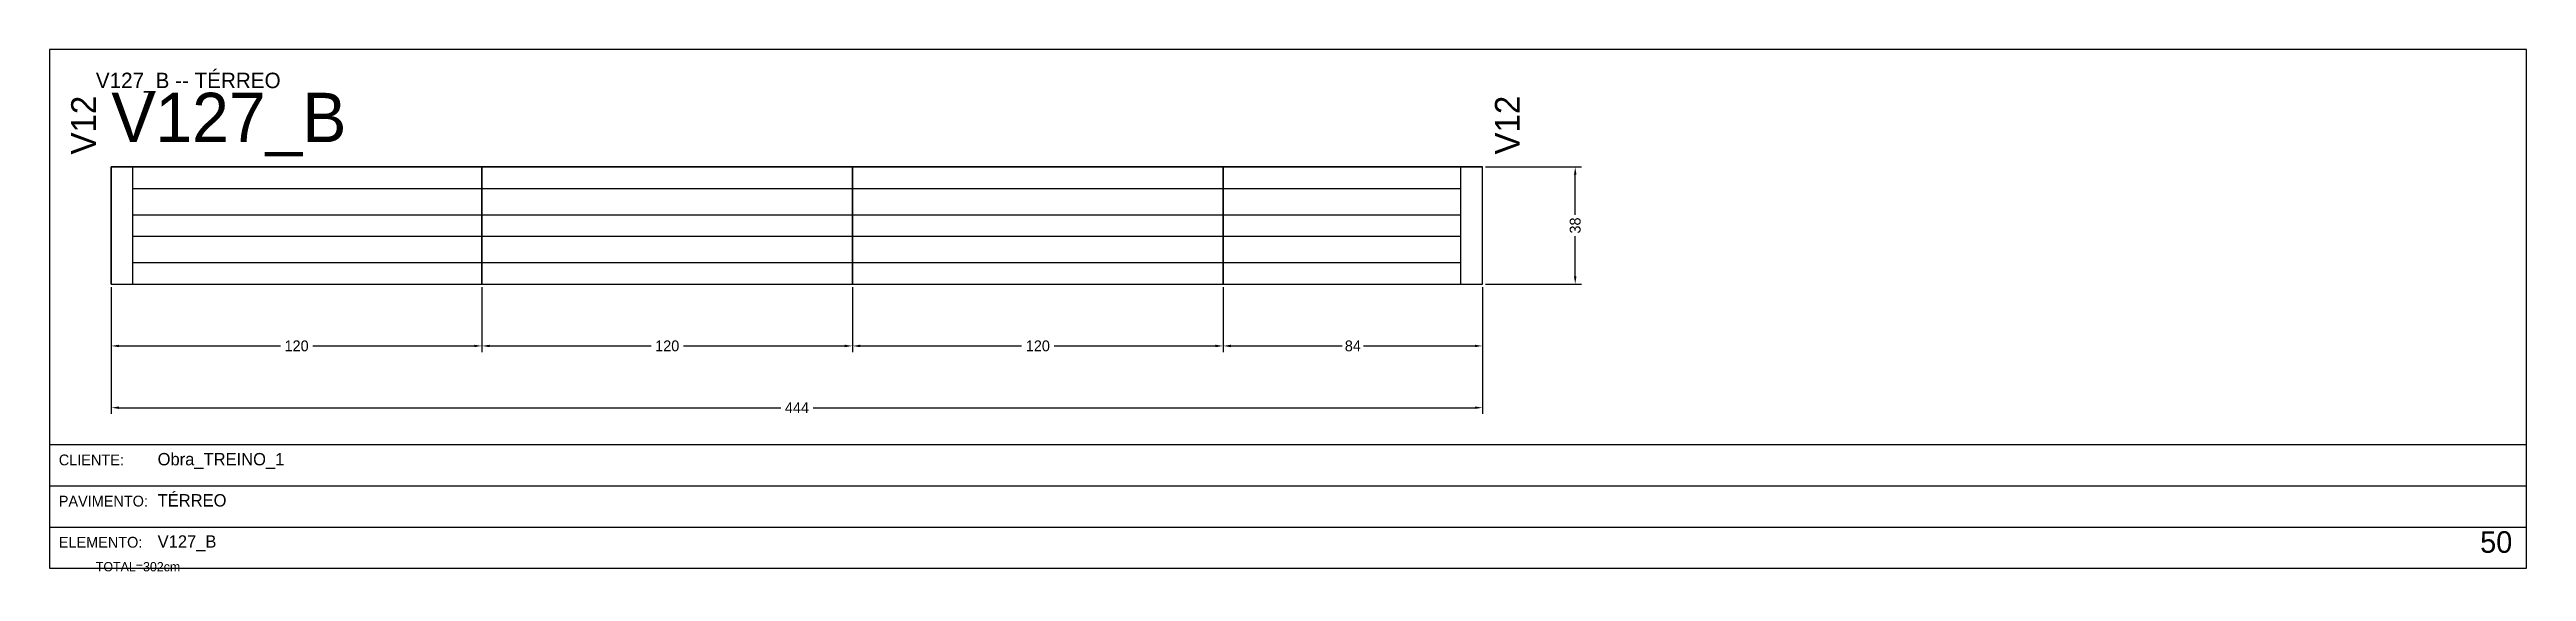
# Model space of a CAD drawing. Header units: metres. Extents: x 0 to 3268, y -4496 to 124.
# Drawn here: x 822 to 1624, y -3611 to -3442 of the extents above; entities that cross this region are included whole.
import ezdxf

# ---------------------------------------------------------------- set-up
doc = ezdxf.new("R2010")
doc.units = ezdxf.units.M
for name, color, linetype in [('5', 5, 'Continuous'), ('BORDA_CELULA', 9, 'Continuous'), ('CARIMBO', 9, 'Continuous'), ('COTA', 241, 'Continuous'), ('NOMENCLATURA', 7, 'Continuous'), ('Painéis', 200, 'Continuous'), ('SARR_2.2x7', 40, 'Continuous')]:
    doc.layers.add(name, color=color, linetype=linetype)
doc.dimstyles.new('COTA', dxfattribs={"dimtxt": 3.5, "dimasz": 2.5, "dimexe": 2, "dimexo": 1, "dimgap": 0.9, "dimtad": 1, "dimdec": 0, "dimrnd": 1, "dimcen": 2.5, "dimclrd": 4, "dimclre": 4, "dimclrt": 4, "dimazin": 3, "dimtfac": 1, "dimtmove": 0, "dimatfit": 3})

msp = doc.modelspace()

# ---------------------------------------------------------------- texts
at = {"layer": '5'}
for p in [(837, -3476), (1298, -3476)]:
    msp.add_text('V12', height=8, rotation=90, dxfattribs=at).set_placement(p)
at = {"layer": 'CARIMBO', "color": 9}
for s, p in [('CLIENTE:', (825, -3576.67)), ('PAVIMENTO:', (825, -3590)), ('ELEMENTO:', (825, -3603.33))]:
    msp.add_text(s, height=3.5, dxfattribs=at).set_placement(p)
at = {"layer": 'CARIMBO', "color": 2}
for s, p in [('Obra_TREINO_1', (857, -3576.67)), ('TÉRREO', (857, -3590)), ('V127_B', (857, -3603.33))]:
    msp.add_text(s, height=4, dxfattribs=at).set_placement(p)
at = {"layer": 'CARIMBO', "color": 3}
msp.add_text('50', height=7, dxfattribs=at).set_placement((1609, -3605))
at = {"layer": 'COTA'}
msp.add_text('TOTAL=302cm', height=3, dxfattribs=at).set_placement((837, -3611))
at = {"layer": 'NOMENCLATURA'}
for s, height, p in [('V127_B -- TÉRREO', 5, (837, -3454.5)), ('V127_B', 16, (842, -3472))]:
    msp.add_text(s, height=height, dxfattribs=at).set_placement(p)

# ---------------------------------------------------------------- blocks, each defined once
blk = doc.blocks.new('_CLOSEDFILLED')
at = {"color": 0, "linetype": 'BYBLOCK'}
blk.add_solid([(-1, 0.16), (0, 0), (-1, -0.16)], dxfattribs=at)
blk = doc.blocks.new('*D470')
at = {"color": 4}
for p, q in [((842, -3519), (842, -3540)), ((962, -3519), (962, -3540)), ((844.5, -3538), (896.75, -3538)), ((907.25, -3538), (959.5, -3538))]:
    blk.add_line(p, q, dxfattribs=at)
at = {"layer": 'Defpoints'}
for p in [(842, -3518), (962, -3518), (842, -3538)]:
    blk.add_point(p, dxfattribs=at)
at = {"layer": 'COTA', "color": 4, "xscale": 2.5, "yscale": 2.5, "rotation": 180}
blk.add_blockref('_CLOSEDFILLED', (842, -3538), dxfattribs=at)
at = {"layer": 'COTA', "color": 4, "xscale": 2.5, "yscale": 2.5}
blk.add_blockref('_CLOSEDFILLED', (962, -3538), dxfattribs=at)
at = {"layer": 'COTA', "color": 4, "insert": (902, -3538), "char_height": 3.5, "attachment_point": 5}
blk.add_mtext('120', dxfattribs=at)
blk = doc.blocks.new('*D471')
at = {"color": 4}
for p, q in [((962, -3519), (962, -3540)), ((1082, -3519), (1082, -3540)), ((964.5, -3538), (1016.75, -3538)), ((1027.25, -3538), (1079.5, -3538))]:
    blk.add_line(p, q, dxfattribs=at)
at = {"layer": 'Defpoints'}
for p in [(962, -3518), (1082, -3518), (962, -3538)]:
    blk.add_point(p, dxfattribs=at)
at = {"layer": 'COTA', "color": 4, "xscale": 2.5, "yscale": 2.5, "rotation": 180}
blk.add_blockref('_CLOSEDFILLED', (962, -3538), dxfattribs=at)
at = {"layer": 'COTA', "color": 4, "xscale": 2.5, "yscale": 2.5}
blk.add_blockref('_CLOSEDFILLED', (1082, -3538), dxfattribs=at)
at = {"layer": 'COTA', "color": 4, "insert": (1022, -3538), "char_height": 3.5, "attachment_point": 5}
blk.add_mtext('120', dxfattribs=at)
blk = doc.blocks.new('*D472')
at = {"color": 4}
for p, q in [((1082, -3519), (1082, -3540)), ((1202, -3519), (1202, -3540)), ((1084.5, -3538), (1136.75, -3538)), ((1147.25, -3538), (1199.5, -3538))]:
    blk.add_line(p, q, dxfattribs=at)
at = {"layer": 'Defpoints'}
for p in [(1082, -3518), (1202, -3518), (1082, -3538)]:
    blk.add_point(p, dxfattribs=at)
at = {"layer": 'COTA', "color": 4, "xscale": 2.5, "yscale": 2.5, "rotation": 180}
blk.add_blockref('_CLOSEDFILLED', (1082, -3538), dxfattribs=at)
at = {"layer": 'COTA', "color": 4, "xscale": 2.5, "yscale": 2.5}
blk.add_blockref('_CLOSEDFILLED', (1202, -3538), dxfattribs=at)
at = {"layer": 'COTA', "color": 4, "insert": (1142, -3538), "char_height": 3.5, "attachment_point": 5}
blk.add_mtext('120', dxfattribs=at)
blk = doc.blocks.new('*D473')
at = {"color": 4}
for p, q in [((1202, -3519), (1202, -3540)), ((1286, -3519), (1286, -3540)), ((1204.5, -3538), (1240.5, -3538)), ((1247.5, -3538), (1283.5, -3538))]:
    blk.add_line(p, q, dxfattribs=at)
at = {"layer": 'Defpoints'}
for p in [(1202, -3518), (1286, -3518), (1202, -3538)]:
    blk.add_point(p, dxfattribs=at)
at = {"layer": 'COTA', "color": 4, "xscale": 2.5, "yscale": 2.5, "rotation": 180}
blk.add_blockref('_CLOSEDFILLED', (1202, -3538), dxfattribs=at)
at = {"layer": 'COTA', "color": 4, "xscale": 2.5, "yscale": 2.5}
blk.add_blockref('_CLOSEDFILLED', (1286, -3538), dxfattribs=at)
at = {"layer": 'COTA', "color": 4, "insert": (1244, -3538), "char_height": 3.5, "attachment_point": 5}
blk.add_mtext('84', dxfattribs=at)
blk = doc.blocks.new('*D474')
at = {"color": 4}
for p, q in [((842, -3519), (842, -3560)), ((1286, -3519), (1286, -3560)), ((844.5, -3558), (1058.75, -3558)), ((1069.25, -3558), (1283.5, -3558))]:
    blk.add_line(p, q, dxfattribs=at)
at = {"layer": 'Defpoints'}
for p in [(842, -3518), (1286, -3518), (842, -3558)]:
    blk.add_point(p, dxfattribs=at)
at = {"layer": 'COTA', "color": 4, "xscale": 2.5, "yscale": 2.5, "rotation": 180}
blk.add_blockref('_CLOSEDFILLED', (842, -3558), dxfattribs=at)
at = {"layer": 'COTA', "color": 4, "xscale": 2.5, "yscale": 2.5}
blk.add_blockref('_CLOSEDFILLED', (1286, -3558), dxfattribs=at)
at = {"layer": 'COTA', "color": 4, "insert": (1064, -3558), "char_height": 3.5, "attachment_point": 5}
blk.add_mtext('444', dxfattribs=at)
blk = doc.blocks.new('*D475')
at = {"color": 4}
for p, q in [((1287, -3480), (1318, -3480)), ((1316, -3495.5), (1316, -3482.5)), ((1316, -3515.5), (1316, -3502.5)), ((1287, -3518), (1318, -3518))]:
    blk.add_line(p, q, dxfattribs=at)
at = {"layer": 'Defpoints'}
for p in [(1286, -3480), (1286, -3518), (1316, -3518)]:
    blk.add_point(p, dxfattribs=at)
at = {"layer": 'COTA', "color": 4, "xscale": 2.5, "yscale": 2.5}
for p, rotation in [((1316, -3480), 90), ((1316, -3518), 270)]:
    blk.add_blockref('_CLOSEDFILLED', p, dxfattribs=dict(at, rotation=rotation))
at = {"layer": 'COTA', "color": 4, "insert": (1316, -3499), "char_height": 3.5, "attachment_point": 5, "rotation": 90}
blk.add_mtext('38', dxfattribs=at)
blk = doc.blocks.new('*D476')
at = {"color": 4}
for p, q in [((1287, -3480), (1318, -3480)), ((1316, -3495.5), (1316, -3482.5)), ((1316, -3515.5), (1316, -3502.5)), ((1287, -3518), (1318, -3518))]:
    blk.add_line(p, q, dxfattribs=at)
at = {"layer": 'Defpoints'}
for p in [(1286, -3480), (1286, -3518), (1316, -3518)]:
    blk.add_point(p, dxfattribs=at)
at = {"layer": 'COTA', "color": 4, "xscale": 2.5, "yscale": 2.5}
for p, rotation in [((1316, -3480), 90), ((1316, -3518), 270)]:
    blk.add_blockref('_CLOSEDFILLED', p, dxfattribs=dict(at, rotation=rotation))
at = {"layer": 'COTA', "color": 4, "insert": (1316, -3499), "char_height": 3.5, "attachment_point": 5, "rotation": 90}
blk.add_mtext('38', dxfattribs=at)
blk = doc.blocks.new('*D477')
at = {"color": 4}
for p, q in [((1287, -3480), (1318, -3480)), ((1316, -3495.5), (1316, -3482.5)), ((1316, -3515.5), (1316, -3502.5)), ((1287, -3518), (1318, -3518))]:
    blk.add_line(p, q, dxfattribs=at)
at = {"layer": 'Defpoints'}
for p in [(1286, -3480), (1286, -3518), (1316, -3518)]:
    blk.add_point(p, dxfattribs=at)
at = {"layer": 'COTA', "color": 4, "xscale": 2.5, "yscale": 2.5}
for p, rotation in [((1316, -3480), 90), ((1316, -3518), 270)]:
    blk.add_blockref('_CLOSEDFILLED', p, dxfattribs=dict(at, rotation=rotation))
at = {"layer": 'COTA', "color": 4, "insert": (1316, -3499), "char_height": 3.5, "attachment_point": 5, "rotation": 90}
blk.add_mtext('38', dxfattribs=at)
blk = doc.blocks.new('*D478')
at = {"color": 4}
for p, q in [((1287, -3480), (1318, -3480)), ((1316, -3495.5), (1316, -3482.5)), ((1316, -3515.5), (1316, -3502.5)), ((1287, -3518), (1318, -3518))]:
    blk.add_line(p, q, dxfattribs=at)
at = {"layer": 'Defpoints'}
for p in [(1286, -3480), (1286, -3518), (1316, -3518)]:
    blk.add_point(p, dxfattribs=at)
at = {"layer": 'COTA', "color": 4, "xscale": 2.5, "yscale": 2.5}
for p, rotation in [((1316, -3480), 90), ((1316, -3518), 270)]:
    blk.add_blockref('_CLOSEDFILLED', p, dxfattribs=dict(at, rotation=rotation))
at = {"layer": 'COTA', "color": 4, "insert": (1316, -3499), "char_height": 3.5, "attachment_point": 5, "rotation": 90}
blk.add_mtext('38', dxfattribs=at)

# ---------------------------------------------------------------- dimensions: what is measured, and where the dimension line sits
at = {"layer": 'COTA'}
for picture in ['*D475', '*D476', '*D477', '*D478']:
    dim = msp.add_linear_dim(base=(1316, -3518), p1=(1286, -3518), p2=(1286, -3480), angle=90, dimstyle='COTA', dxfattribs=at)
    dim.commit()
    dim.dimension.update_dxf_attribs({"geometry": picture, "text_midpoint": (1316, -3499)})
for base, p1, p2, picture, middle in [((842, -3538), (842, -3518), (962, -3518), '*D470', (902, -3538)), ((842, -3558), (842, -3518), (1286, -3518), '*D474', (1064, -3558)), ((962, -3538), (962, -3518), (1082, -3518), '*D471', (1022, -3538)), ((1082, -3538), (1082, -3518), (1202, -3518), '*D472', (1142, -3538)), ((1202, -3538), (1202, -3518), (1286, -3518), '*D473', (1244, -3538))]:
    dim = msp.add_linear_dim(base=base, p1=p1, p2=p2, dimstyle='COTA', dxfattribs=at)
    dim.commit()
    dim.dimension.update_dxf_attribs({"geometry": picture, "text_midpoint": middle})

# ---------------------------------------------------------------- linework, layer by layer
at = {"layer": 'BORDA_CELULA'}
for points in [[(822, -3610), (1624, -3610), (1624, -3442), (822, -3442)], [(822, -3610), (1624, -3610), (1624, -3570), (822, -3570)]]:
    msp.add_lwpolyline(points, close=True, dxfattribs=at)
at = {"layer": 'CARIMBO'}
for p, q in [((822, -3583.33), (1624, -3583.33)), ((822, -3596.67), (1624, -3596.67)), ((822, -3610), (1624, -3610))]:
    msp.add_line(p, q, dxfattribs=at)
at = {"layer": 'Painéis'}
for points in [[(842, -3518), (842, -3480)], [(842, -3480), (962, -3480)], [(842, -3518), (962, -3518), (962, -3480), (842, -3480), (842, -3518)], [(962, -3518), (962, -3480)], [(962, -3480), (1082, -3480)], [(962, -3518), (1082, -3518), (1082, -3480), (962, -3480), (962, -3518)], [(1082, -3518), (1082, -3480)], [(1082, -3480), (1202, -3480)], [(1082, -3518), (1202, -3518), (1202, -3480), (1082, -3480), (1082, -3518)], [(1202, -3518), (1202, -3480)], [(1202, -3480), (1286, -3480)], [(1202, -3518), (1286, -3518), (1286, -3480), (1202, -3480), (1202, -3518)], [(1286, -3518), (1286, -3480)], [(842, -3518), (962, -3518)], [(962, -3518), (1082, -3518)], [(1082, -3518), (1202, -3518)], [(1202, -3518), (1286, -3518)]]:
    msp.add_lwpolyline(points, dxfattribs=at)
at = {"layer": 'SARR_2.2x7'}
for points in [[(849, -3518), (849, -3480)], [(1279, -3518), (1279, -3480)], [(849, -3487), (962, -3487)], [(962, -3487), (1082, -3487)], [(1082, -3487), (1202, -3487)], [(1202, -3487), (1279, -3487)], [(849, -3495.5), (962, -3495.5)], [(962, -3495.5), (1082, -3495.5)], [(1082, -3495.5), (1202, -3495.5)], [(1202, -3495.5), (1279, -3495.5)], [(849, -3502.5), (962, -3502.5)], [(962, -3502.5), (1082, -3502.5)], [(1082, -3502.5), (1202, -3502.5)], [(1202, -3502.5), (1279, -3502.5)], [(849, -3511), (962, -3511)], [(962, -3511), (1082, -3511)], [(1082, -3511), (1202, -3511)], [(1202, -3511), (1279, -3511)]]:
    msp.add_lwpolyline(points, dxfattribs=at)

msp.set_redraw_order([(e.dxf.handle, doc.entitydb.next_handle()) for e in msp.query("TEXT MTEXT ATTDEF DIMENSION ARC_DIMENSION")])  # texts and dimensions are drawn at this point

doc.saveas('drawing.dxf')
